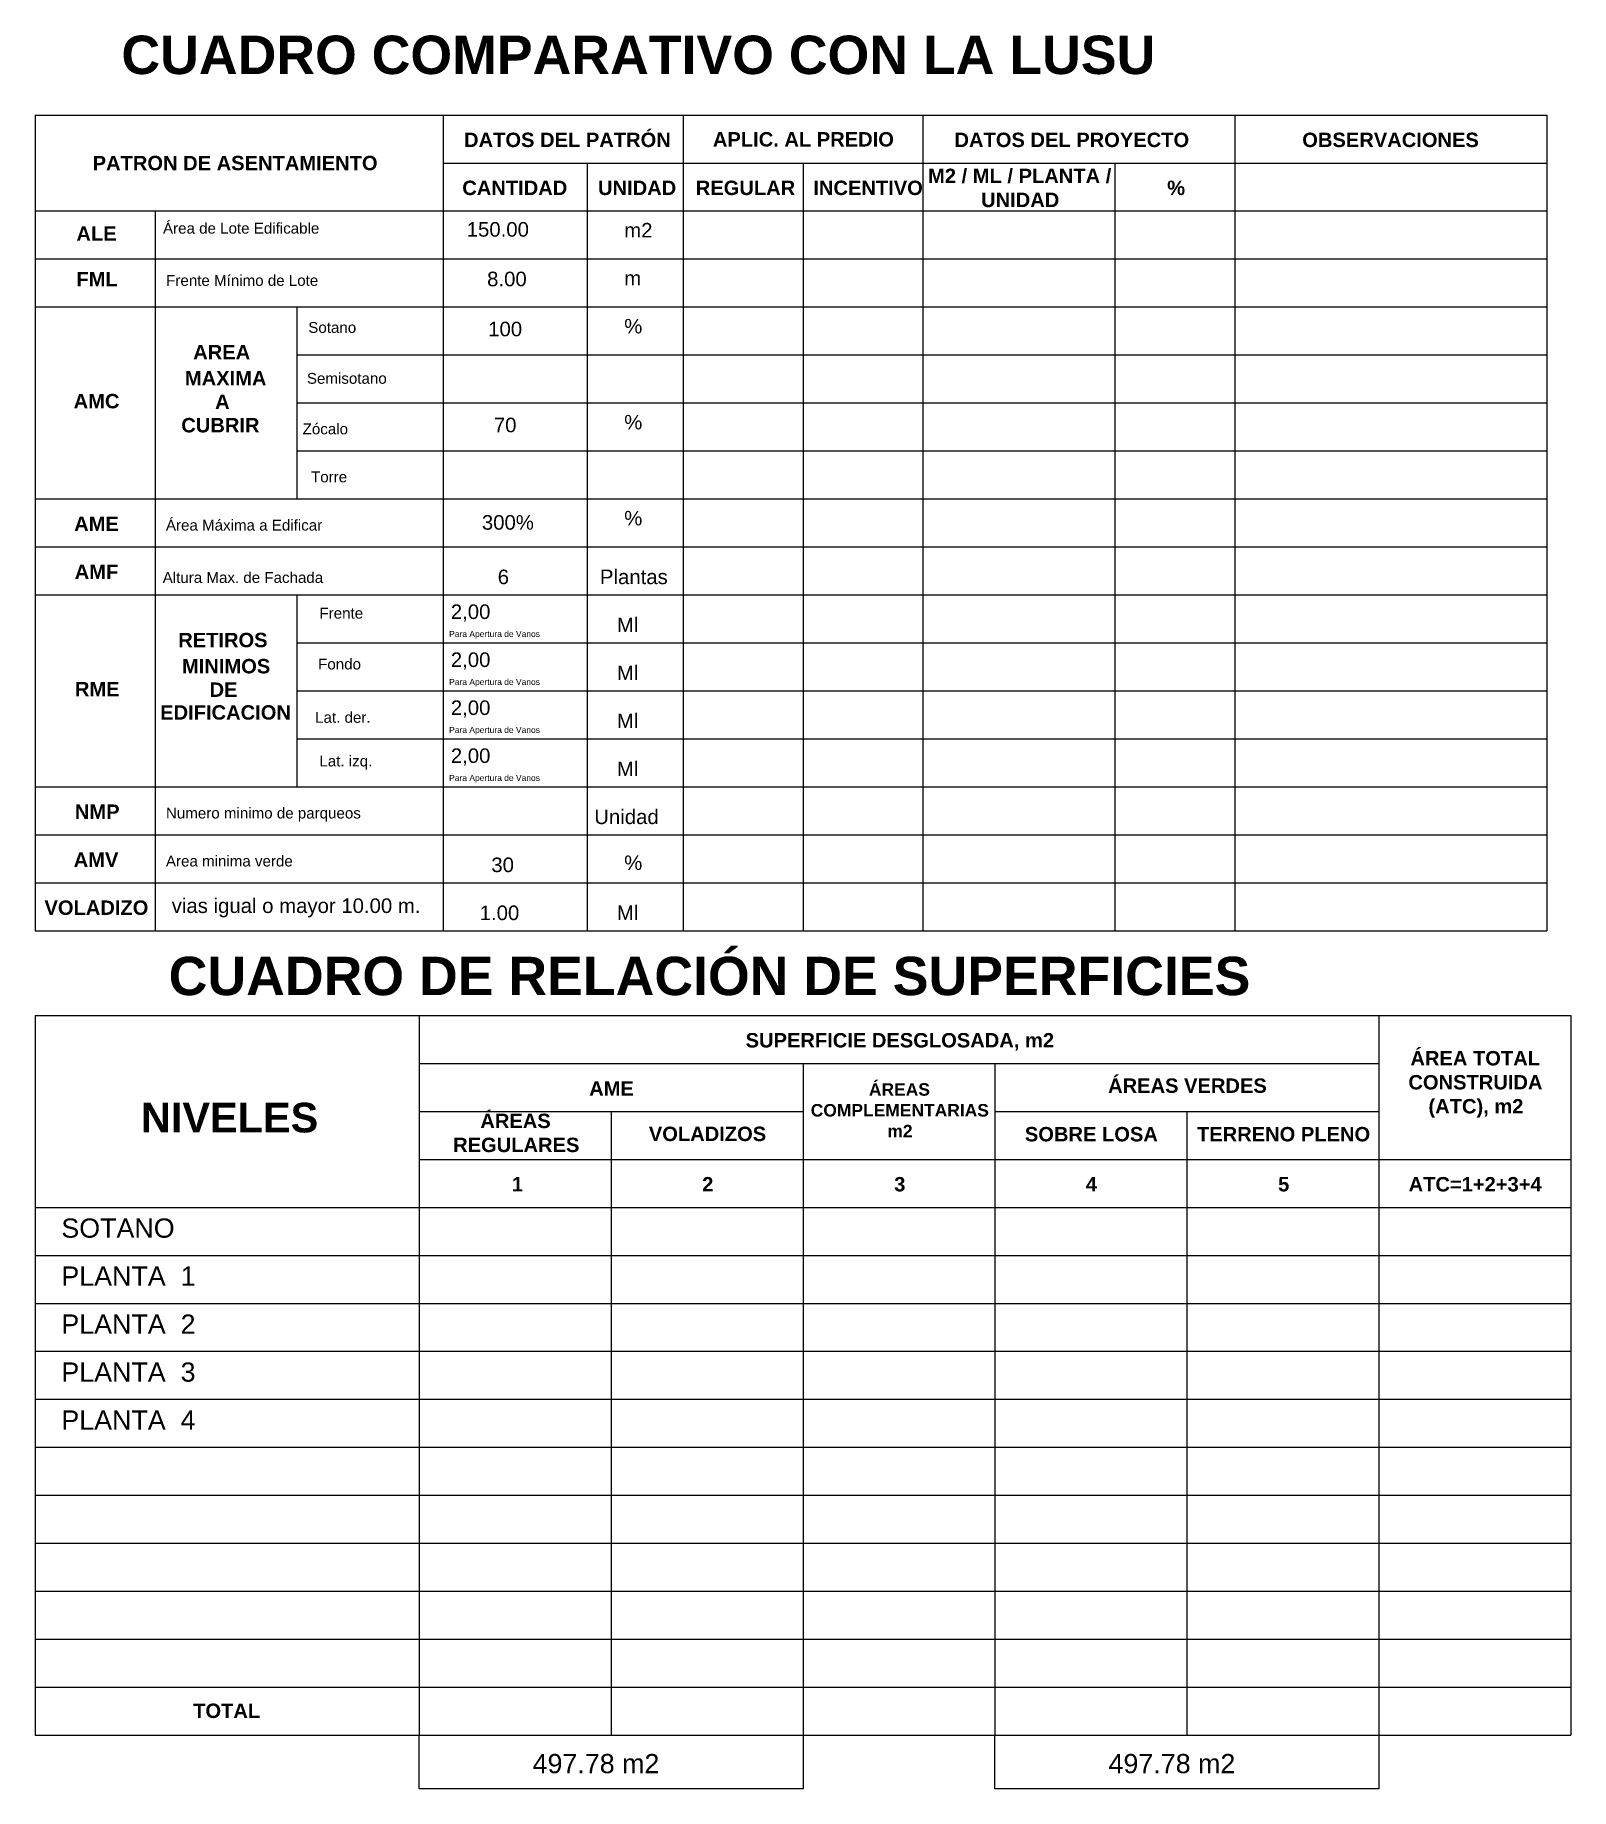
# Model space of a CAD drawing. Header units: millimetres. Extents: x 2128 to 7930, y 1150 to 3326.
# Drawn here: x 3397.4 to 3557.4, y 1157.6 to 1340.4 of the extents above; entities that cross this region are included whole.
import ezdxf

# ---------------------------------------------------------------- set-up
doc = ezdxf.new("R2010")
doc.units = ezdxf.units.MM
doc.header["$LTSCALE"] = 10
doc.layers.add('Carimbo', color=7, linetype='Continuous', lineweight=20)
doc.styles.get("Standard").update_dxf_attribs({"font": 'arial.ttf'})

msp = doc.modelspace()

# ---------------------------------------------------------------- texts
at = {"attachment_point": 1}
for s, insert, char_height, width in [('\\pi8.99386;{\\fArial|b1|i0|c0|p34;CUADRO COMPARATIVO CON LA LUSU}', (3397.449, 1340.299), 4, 125), ('\\pi9.29428;{\\fArial|b1|i0|c0|p34;DATOS DEL PATRÓN}', (3432.845, 1330.191), 1.5, 39.8065), ('\\pi3.1117;{\\fArial|b1|i0|c0|p34;APLIC. AL PREDIO}', (3464.949, 1330.248), 1.5, 25), ('\\pi7.79633;{\\fArial|b1|i0|c0|p34;DATOS DEL PROYECTO}', (3485.433, 1330.191), 1.5, 39.8065), ('\\pi10.80144;{\\fArial|b1|i0|c0|p34;OBSERVACIONES}', (3518.66, 1330.191), 1.5, 39.8065), ('\\pi5.17798;{\\fArial|b1|i0|c0|p34;PATRON DE ASENTAMIENTO}', (3398.265, 1327.775), 1.5, 39.8065), ('\\pi14.53405;{\\fArial|b1|i0|c0|p34;CANTIDAD}', (3427.419, 1325.191), 1.5, 39.8065), ('\\pi15.95629;{\\fArial|b1|i0|c0|p34;UNIDAD}', (3440.139, 1325.191), 1.5, 39.8065), ('\\pi14.8052;{\\fArial|b1|i0|c0|p34;REGULAR}', (3451.472, 1325.191), 1.5, 39.8065), ('\\pi9.06202,l6,t19.56202;{\\fArial|b1|i0|c0|p34;INCENTIVO}', (3463.461, 1325.191), 1.5, 39.8065), ('\\pi0.52729;{\\fArial|b1|i0|c0|p34;M2 / ML / PLANTA / \\P\\pi6.05304;UNIDAD}', (3489.949, 1326.44), 1.5, 20), ('\\pi19.06628;{\\fArial|b1|i0|c0|p34;%}', (3496.322, 1325.191), 1.5, 39.8065), ('\\pi17.85994;{\\fArial|b1|i0|c0|p34;ALE}', (3383.894, 1320.421), 1.5, 39.8065), ('\\pi17.85942;{\\fArial|b1|i0|c0|p34;FML}', (3383.894, 1315.679), 1.5, 39.8065), ('\\pi16.93855;{\\fArial|b1|i0|c0|p34;AREA }', (3396.983, 1308.077), 1.5, 39.8065), ('\\pi15.73272;{\\fArial|b1|i0|c0|p34;MAXIMA }', (3397.322, 1305.353), 1.5, 39.8065), ('\\pi17.57088;{\\fArial|b1|i0|c0|p34;AMC}', (3383.894, 1302.969), 1.5, 39.8065), ('\\pi19.15069;{\\fArial|b1|i0|c0|p34;A }', (3397.052, 1302.906), 1.5, 39.8065), ('\\pi15.88415;{\\fArial|b1|i0|c0|p34;CUBRIR }', (3396.795, 1300.462), 1.5, 39.8065), ('\\pi17.62716;{\\fArial|b1|i0|c0|p34;AME}', (3383.894, 1290.191), 1.5, 39.8065), ('\\pi17.68241;{\\fArial|b1|i0|c0|p34;AMF}', (3383.894, 1285.191), 1.5, 39.8065), ('\\pi15.37409;{\\fArial|b1|i0|c0|p34;RETIROS }', (3396.983, 1278.077), 1.5, 39.8065), ('\\pi15.43037;{\\fArial|b1|i0|c0|p34;MINIMOS}', (3397.322, 1275.353), 1.5, 39.8065), ('\\pi17.7039;{\\fArial|b1|i0|c0|p34;RME}', (3383.894, 1272.969), 1.5, 39.8065), ('\\pi18.57566;{\\fArial|b1|i0|c0|p34;DE }', (3397.052, 1272.906), 1.5, 39.8065), ('\\pi13.25301;{\\fArial|b1|i0|c0|p34;EDIFICACION }', (3397.227, 1270.534), 1.5, 39.8065), ('\\pi17.70083;{\\fArial|b1|i0|c0|p34;NMP}', (3383.894, 1260.191), 1.5, 39.8065), ('\\pi17.576;{\\fArial|b1|i0|c0|p34;AMV}', (3383.894, 1255.191), 1.5, 39.8065), ('\\pi14.532;{\\fArial|b1|i0|c0|p34;VOLADIZO}', (3383.894, 1250.191), 1.5, 39.8065), ('\\pi13.91814;{\\fArial|b1|i0|c0|p34;CUADRO DE RELACIÓN DE SUPERFICIES}', (3397.449, 1244.326), 4, 140), ('\\pi34.02234;{\\fArial|b1|i0|c0|p34;SUPERFICIE DESGLOSADA, m2}', (3437.449, 1236.376), 1.5, 100), ('\\pi3.28018;{\\fArial|b1|i0|c0|p34;ÁREA TOTAL \\P\\pi3.06889;CONSTRUIDA \\P\\pi5.15979;(ATC), m2}', (3537.449, 1234.503), 1.5, 20), ('\\pi11.78377;{\\fArial|b1|i0|c0|p34;ÁREAS VERDES }', (3497.449, 1231.647), 1.5, 40), ('\\pi17.72391;{\\fArial|b1|i0|c0|p34;AME}', (3437.449, 1231.35), 1.5, 40), ('\\pi6.86572;{\\fArial|b1|i0|c0|p34;ÁREAS \\P\\pi0.80512;COMPLEMENTARIAS \\P\\pi8.78912;m2}', (3477.449, 1231.15), 1.3, 20), ('\\pi11.02863;{\\fArial|b1|i0|c0|p34;NIVELES}', (3397.449, 1229.113), 3.0906, 40), ('\\pi6.38353;{\\fArial|b1|i0|c0|p34;ÁREAS \\P\\pi3.5498;REGULARES}', (3437.449, 1227.975), 1.5, 20), ('\\pi3.93912;{\\fArial|b1|i0|c0|p34;VOLADIZOS}', (3457.449, 1226.624), 1.5, 20), ('\\pi3.11443;{\\fArial|b1|i0|c0|p34;SOBRE LOSA}', (3497.449, 1226.591), 1.5, 20), ('\\pi1.04144;{\\fArial|b1|i0|c0|p34;TERRENO PLENO}', (3517.449, 1226.591), 1.5, 20), ('\\pi9.67053;{\\fArial|b1|i0|c0|p34;1}', (3437.449, 1221.376), 1.5, 20), ('\\pi9.49608;{\\fArial|b1|i0|c0|p34;2}', (3457.449, 1221.376), 1.5, 20), ('\\pi9.50171;{\\fArial|b1|i0|c0|p34;3}', (3477.449, 1221.376), 1.5, 20), ('\\pi9.46078;{\\fArial|b1|i0|c0|p34;4}', (3497.449, 1221.376), 1.5, 20), ('\\pi9.49557;{\\fArial|b1|i0|c0|p34;5}', (3517.449, 1221.376), 1.5, 20), ('\\pi3.09243;{\\fArial|b1|i0|c0|p34;ATC=1+2+3+4}', (3537.449, 1221.376), 1.5, 20), ('\\pi16.46584;{\\fArial|b1|i0|c0|p34;TOTAL}', (3397.449, 1166.512), 1.5, 39.8065)]:
    msp.add_mtext(s, dxfattribs=dict(at, insert=insert, char_height=char_height, width=width))
at = {"layer": 'Carimbo'}
for s, height, p in [('Área de Lote Edificable', 1.12737, (3410.776, 1319.671)), ('150.00', 1.5171, (3442.415, 1319.355)), ('      m2', 1.5171, (3455.291, 1319.268)), ('8.00', 1.5171, (3444.541, 1314.189)), ('Frente Mínimo de Lote', 1.12737, (3411.104, 1314.231)), ('      m', 1.5171, (3455.291, 1314.268)), ('  Sotano', 1.1274, (3425.035, 1309.33)), ('100 ', 1.5171, (3444.653, 1308.976)), ('      %%%', 1.5171, (3455.291, 1309.268)), (' Semisotano', 1.12737, (3425.328, 1304.028)), ('Zócalo', 1.1274, (3425.32, 1298.762)), (' 70', 1.5171, (3444.653, 1298.976)), ('      %%%', 1.5171, (3455.291, 1299.268)), ('  Torre', 1.1274, (3425.32, 1293.762)), ('Área Máxima a Edificar', 1.12737, (3411.08, 1288.735)), ('300%%% ', 1.5171, (3443.995, 1288.824)), ('      %%%', 1.5171, (3455.291, 1289.268)), ('          6', 1.51707, (3439.755, 1283.146)), (' Plantas', 1.5171, (3455.703, 1283.151)), ('Altura Max. de Fachada', 1.12737, (3410.744, 1283.279)), ('2,00', 1.5171, (3440.759, 1279.518)), ('Frente', 1.1274, (3427.073, 1279.563)), ('    Ml', 1.5171, (3455.703, 1278.151)), ('Para Apertura de Vanos', 0.63133, (3440.584, 1277.647)), ('2,00', 1.5171, (3440.759, 1274.518)), ('Fondo', 1.1274, (3426.935, 1274.261)), ('    Ml', 1.5171, (3455.703, 1273.151)), ('Para Apertura de Vanos', 0.63133, (3440.584, 1272.647)), ('2,00', 1.5171, (3440.759, 1269.518)), ('Lat. der.', 1.1274, (3426.626, 1268.704)), ('Para Apertura de Vanos', 0.63133, (3440.584, 1267.647)), ('    Ml', 1.5171, (3455.703, 1268.151)), ('Lat. izq.', 1.1274, (3427.068, 1264.158)), ('2,00', 1.5171, (3440.759, 1264.518)), ('    Ml', 1.5171, (3455.703, 1263.151)), ('Para Apertura de Vanos', 0.63133, (3440.584, 1262.647)), ('Numero minimo de parqueos', 1.12737, (3411.08, 1258.735)), ('Unidad', 1.5171, (3455.703, 1258.151)), ('Area minima verde ', 1.12737, (3411.08, 1253.735)), ('      30 ', 1.5171, (3441.446, 1253.146)), ('      %%%', 1.5171, (3455.291, 1253.364)), ('vias igual o mayor 10.00 m.', 1.51707, (3411.684, 1248.886)), ('1.00', 1.5171, (3443.768, 1248.146)), ('    Ml', 1.5171, (3455.703, 1248.151)), ('497.78 m2', 2.0007, (3449.28, 1159.261)), ('497.78 m2', 2.0007, (3509.28, 1159.261))]:
    msp.add_text(s, height=height, dxfattribs=at).set_placement(p)
at = {"layer": 'Carimbo', "char_height": 2.00068, "attachment_point": 1}
for s, insert in [('{\\f@Arial Unicode MS|b0|i0|c0|p34;SOTANO}', (3400.186, 1217.056)), ('{\\f@Arial Unicode MS|b0|i0|c0|p34;PLANTA  1}', (3400.186, 1212.056)), ('{\\f@Arial Unicode MS|b0|i0|c0|p34;PLANTA  2}', (3400.186, 1207.056)), ('{\\f@Arial Unicode MS|b0|i0|c0|p34;PLANTA  3}', (3400.186, 1202.056)), ('{\\f@Arial Unicode MS|b0|i0|c0|p34;PLANTA  4}', (3400.186, 1197.056))]:
    msp.add_mtext_dynamic_manual_height_columns(s, width=446.67098, gutter_width=250, heights=[0], dxfattribs=dict(at, insert=insert))

# ---------------------------------------------------------------- linework, layer by layer
for p, q in [((3397.449, 1332.03), (3554.949, 1332.03)), ((3397.449, 1332.03), (3397.449, 1247.03)), ((3439.949, 1332.03), (3439.949, 1247.03)), ((3439.949, 1332.03), (3439.949, 1247.03)), ((3464.949, 1332.03), (3464.949, 1247.03)), ((3464.949, 1332.03), (3464.949, 1247.03)), ((3489.949, 1332.03), (3489.949, 1247.03)), ((3522.449, 1332.03), (3522.449, 1247.03)), ((3554.949, 1332.03), (3554.949, 1247.03)), ((3439.949, 1327.03), (3554.949, 1327.03)), ((3454.949, 1327.03), (3454.949, 1247.03)), ((3454.949, 1327.03), (3454.949, 1247.03)), ((3477.449, 1327.03), (3477.449, 1247.03)), ((3509.949, 1327.03), (3509.949, 1247.03)), ((3397.449, 1322.03), (3554.949, 1322.03)), ((3409.949, 1322.03), (3409.949, 1247.03)), ((3397.449, 1317.03), (3554.949, 1317.03)), ((3397.449, 1312.03), (3554.949, 1312.03)), ((3424.715, 1307.03), (3554.949, 1307.03)), ((3424.715, 1302.03), (3554.949, 1302.03)), ((3424.715, 1297.03), (3554.949, 1297.03)), ((3397.449, 1292.03), (3554.949, 1292.03)), ((3397.449, 1287.03), (3554.949, 1287.03)), ((3397.449, 1282.03), (3554.949, 1282.03)), ((3424.715, 1277.03), (3554.949, 1277.03)), ((3424.715, 1272.03), (3554.949, 1272.03)), ((3424.715, 1267.03), (3554.949, 1267.03)), ((3397.449, 1262.03), (3554.949, 1262.03)), ((3397.449, 1257.03), (3554.949, 1257.03)), ((3397.449, 1252.03), (3554.949, 1252.03)), ((3397.449, 1247.03), (3554.949, 1247.03)), ((3397.449, 1238.215), (3557.449, 1238.215)), ((3397.449, 1238.215), (3397.449, 1163.215)), ((3437.449, 1238.215), (3437.449, 1163.215)), ((3537.449, 1238.215), (3537.449, 1163.215)), ((3557.449, 1238.215), (3557.449, 1163.215)), ((3437.449, 1233.215), (3537.449, 1233.215)), ((3477.449, 1233.215), (3477.449, 1163.215)), ((3497.449, 1233.215), (3497.449, 1163.215)), ((3437.449, 1228.215), (3477.449, 1228.215)), ((3457.449, 1228.215), (3457.449, 1163.215)), ((3497.449, 1228.215), (3537.449, 1228.215)), ((3517.449, 1228.215), (3517.449, 1163.215)), ((3437.449, 1223.215), (3557.449, 1223.215)), ((3397.449, 1218.215), (3557.449, 1218.215)), ((3397.449, 1213.215), (3557.449, 1213.215)), ((3397.449, 1208.215), (3557.449, 1208.215)), ((3397.449, 1203.215), (3557.449, 1203.215)), ((3397.449, 1198.215), (3557.449, 1198.215)), ((3397.449, 1193.215), (3557.449, 1193.215)), ((3397.449, 1188.215), (3557.449, 1188.215)), ((3397.449, 1183.215), (3557.449, 1183.215)), ((3397.449, 1178.215), (3557.449, 1178.215)), ((3397.449, 1173.215), (3557.449, 1173.215)), ((3397.449, 1168.215), (3557.449, 1168.215)), ((3397.449, 1168.215), (3557.449, 1168.215)), ((3397.449, 1163.215), (3557.449, 1163.215))]:
    msp.add_line(p, q)
at = {"linetype": 'ByBlock', "ltscale": 0.25}
for p, q in [((3424.715, 1312.03), (3424.715, 1292.03)), ((3424.715, 1282.03), (3424.715, 1262.03))]:
    msp.add_line(p, q, dxfattribs=at)
for points in [[(3437.449, 1163.215), (3477.449, 1163.215), (3477.449, 1157.621), (3437.449, 1157.621)], [(3497.449, 1163.215), (3537.449, 1163.215), (3537.449, 1157.621), (3497.449, 1157.621)]]:
    msp.add_lwpolyline(points, close=True)

msp.set_redraw_order([(e.dxf.handle, doc.entitydb.next_handle()) for e in msp.query("TEXT MTEXT ATTDEF DIMENSION ARC_DIMENSION")])  # texts and dimensions are drawn at this point

doc.saveas('drawing.dxf')
